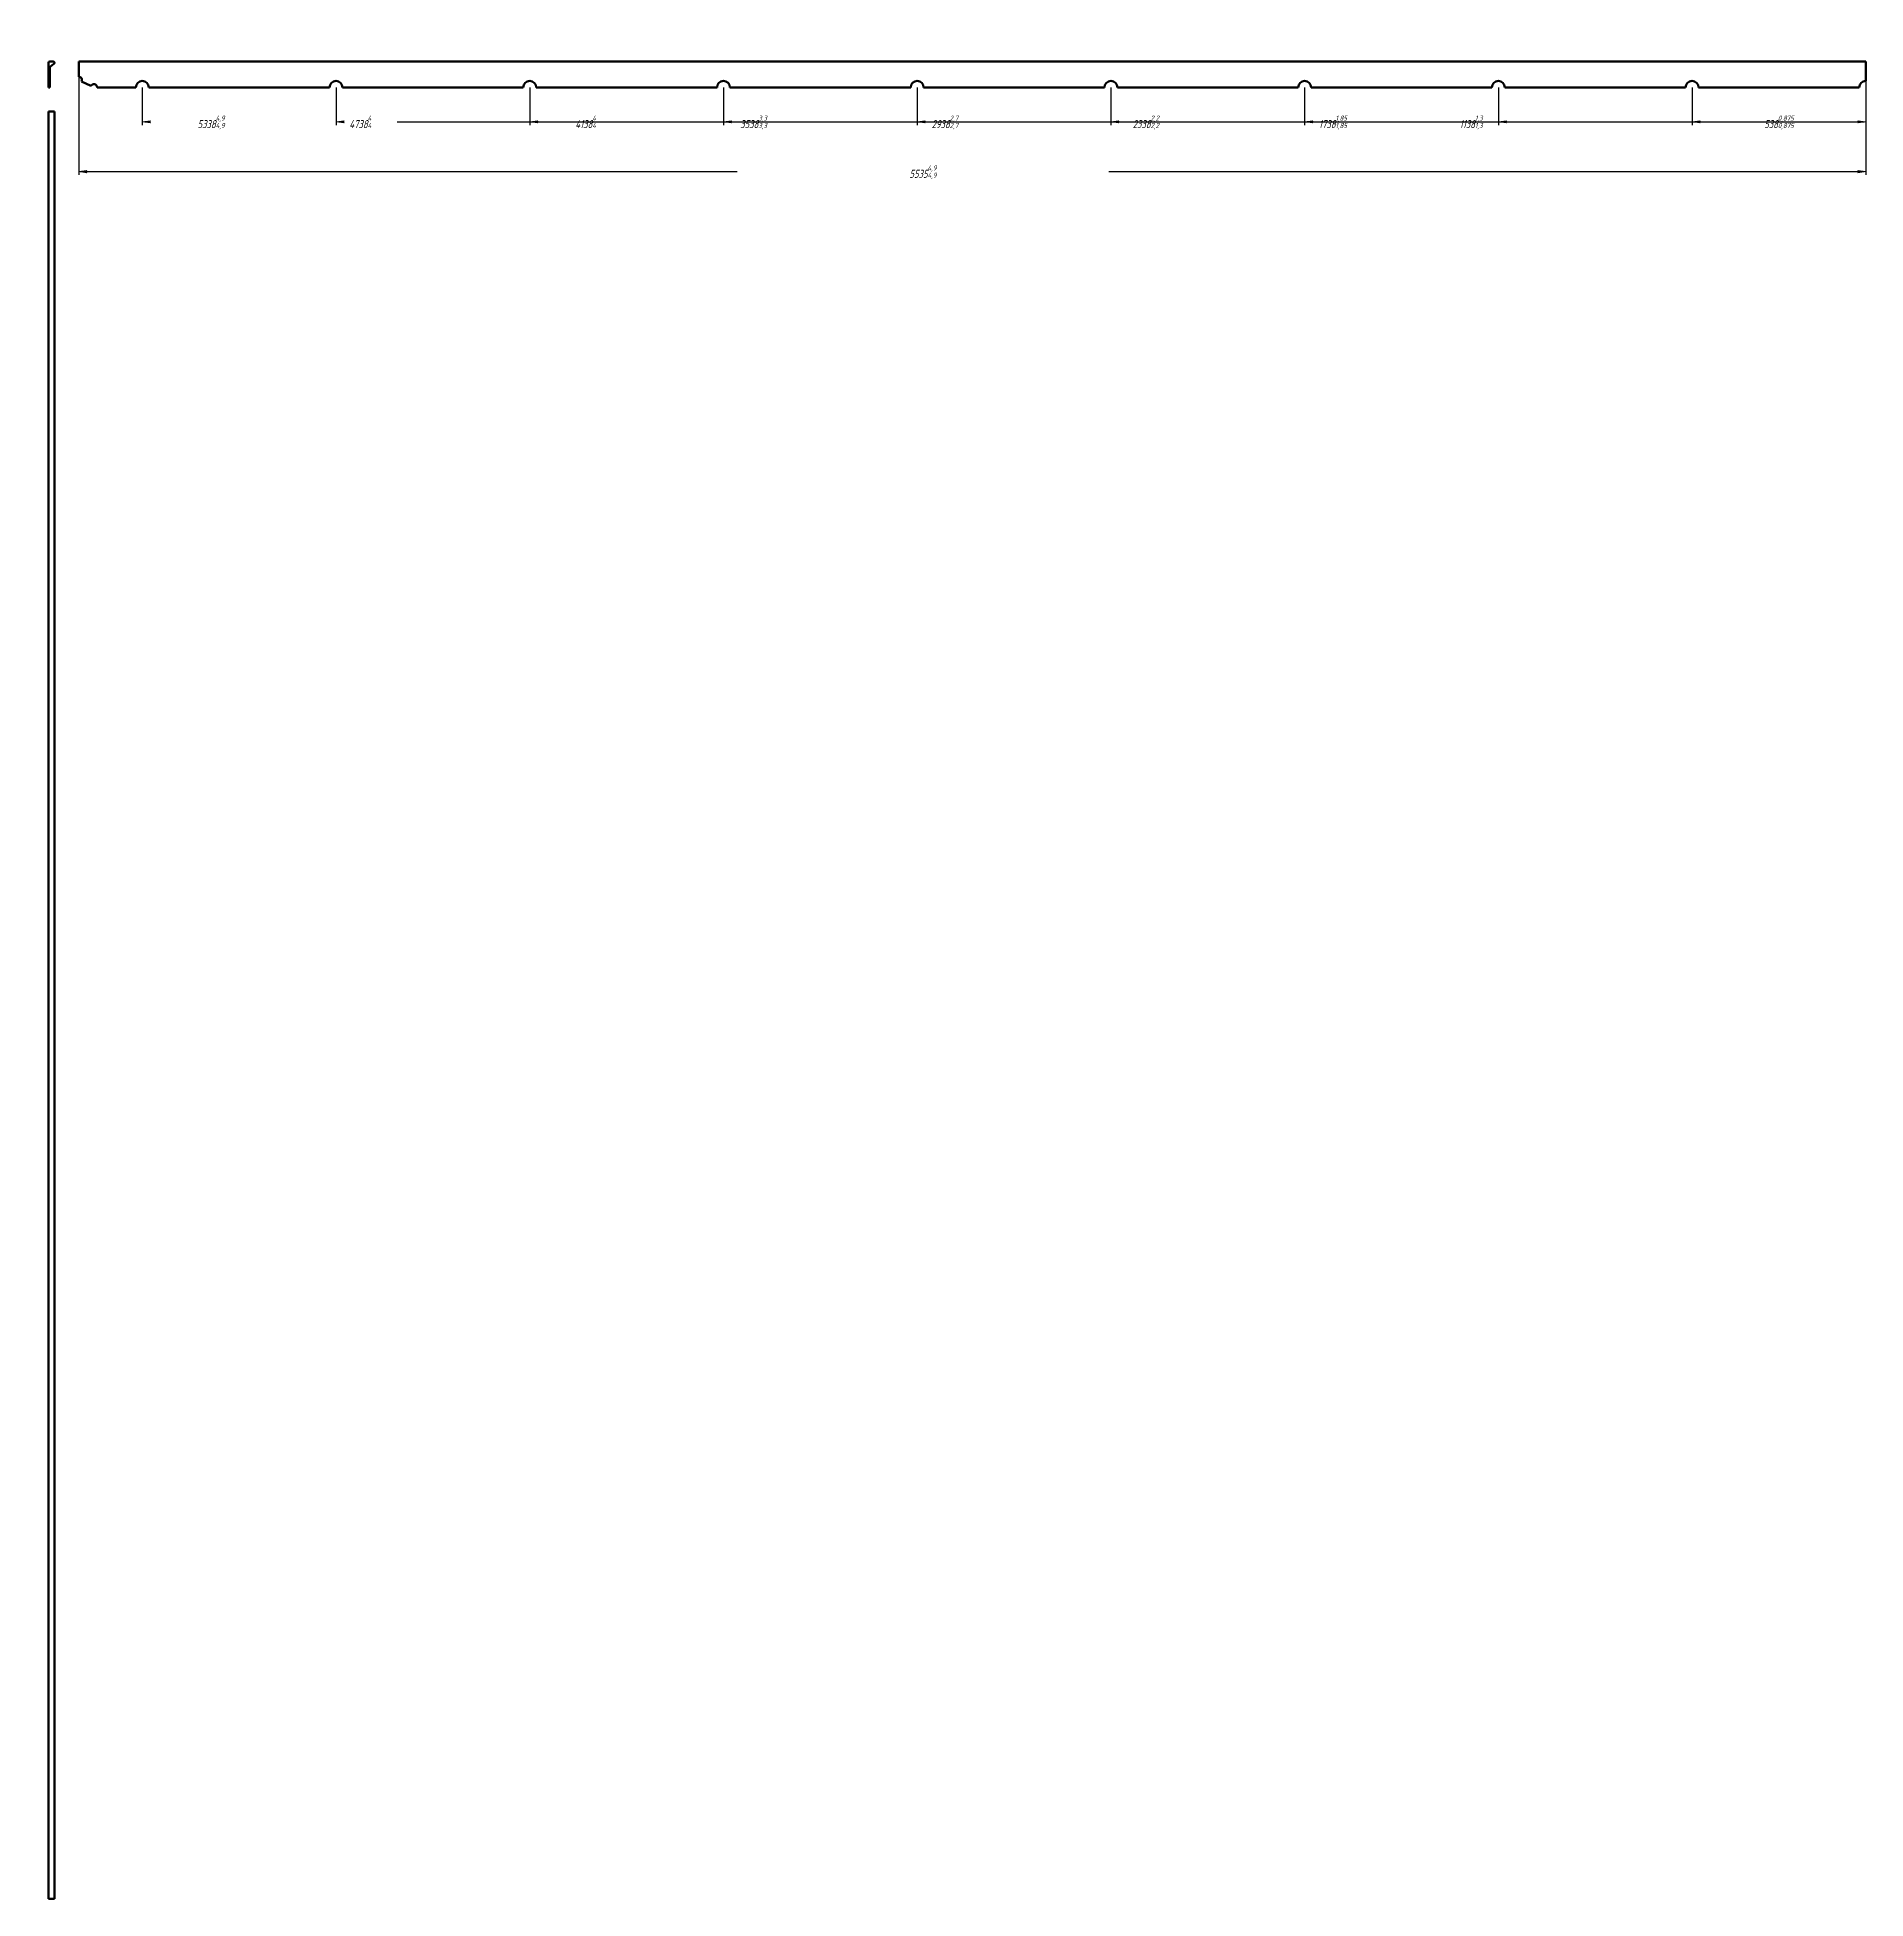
# Model space of a CAD drawing. Header units: millimetres. Extents: x -49 to 3780, y -1510 to 297.
# Drawn here: x 323 to 1456, y -1510 to -357 of the extents above; entities that cross this region are included whole.
import ezdxf

# ---------------------------------------------------------------- set-up
doc = ezdxf.new("R2010")
doc.units = ezdxf.units.MM
doc.linetypes.add('K5LT_BASIC', pattern=[0])
doc.linetypes.add('K5LT_THIN', pattern=[0])
doc.layers.add('Системный слой', color=7, linetype='Continuous')
doc.layers.add('Системный слой (1)', color=7, linetype='Continuous', true_color=0x909090)
doc.styles.add('KDIMTEXTSTYLE', font='GOST_AU.SHX', dxfattribs={"width": 0.96, "oblique": 15, "height": 5})
doc.dimstyles.new('KDIMSTYLE (0.20)', dxfattribs={"dimtxt": 5, "dimasz": 1, "dimexe": 2, "dimexo": 0, "dimgap": 1, "dimtad": 1, "dimlfac": 5, "dimtxsty": 'KDIMTEXTSTYLE', "dimsah": 1, "dimcen": 0, "dimdle": 1, "dimadec": 0, "dimazin": 0, "dimtfac": 0.667, "dimtmove": 0, "dimatfit": 3, "dimfxl": 1, "dimtvp": 1, "dimtolj": 1, "dimtzin": 0, "dimarcsym": 0})

msp = doc.modelspace()

# ---------------------------------------------------------------- blocks, each defined once
blk = doc.blocks.new('KDIMARROW_01')
at = {"layer": 'Системный слой'}
blk.add_hatch(color=0, dxfattribs=at).paths.add_polyline_path([(-5, -0.7), (0, 0), (-5, 0.7), (-4.5, 0)])
at = {"layer": 'Системный слой', "color": 0, "linetype": 'K5LT_THIN', "lineweight": 18}
for p, q in [((-4.5, 0), (-5, 0.7)), ((-5, 0.7), (0, 0)), ((0, 0), (-5, -0.7)), ((-5, -0.7), (-4.5, 0))]:
    blk.add_line(p, q, dxfattribs=at)
at = {"layer": 'Системный слой (1)', "color": 0, "linetype": 'K5LT_THIN', "lineweight": 18}
blk.add_line((0, 0), (-1, 0), dxfattribs=at)

# ---------------------------------------------------------------- dimensions: what is measured, and where the dimension line sits
at = {"layer": 'Системный слой (1)', "color": 7}
for base, p1, p2, location, override in [((1455.5721, -439.8478), (348.5721, -371.7237), (1455.5721, -371.7237), (871.5721, -439.8478), {"dimexo": 0, "dimpost": '\\H5.0;\\W0.965;\\Q15;<>\\H0.65x;\\S4,9^4,9;\\H1.5x;', "dimblk1": 'KDIMARROW_01', "dimblk2": 'KDIMARROW_01', "dimse1": 0, "dimse2": 0, "dimclrt": 7, "dimtolj": 1}), ((1455.5721, -409.0766), (387.9721, -387.7237), (1455.5721, -387.7237), (430.5721, -409.0766), {"dimexo": 0, "dimpost": '\\H5.0;\\W0.965;\\Q15;<>\\H0.65x;\\S4,9^4,9;\\H1.5x;', "dimblk1": 'KDIMARROW_01', "dimblk2": 'KDIMARROW_01', "dimse1": 0, "dimse2": 0, "dimclrt": 7, "dimtolj": 1}), ((1455.5721, -409.0766), (507.9721, -387.7237), (1455.5721, -387.7237), (523.0102, -409.0766), {"dimexo": 0, "dimpost": '\\H5.0;\\W0.965;\\Q15;<>\\H0.65x;\\S4^4;\\H1.5x;', "dimblk1": 'KDIMARROW_01', "dimblk2": 'KDIMARROW_01', "dimse1": 0, "dimse2": 0, "dimclrt": 7, "dimtolj": 1}), ((1455.5721, -409.0766), (627.9721, -387.7237), (1455.5721, -387.7237), (662.5721, -409.0766), {"dimexo": 0, "dimpost": '\\H5.0;\\W0.965;\\Q15;<>\\H0.65x;\\S4^4;\\H1.5x;', "dimblk1": 'KDIMARROW_01', "dimblk2": 'KDIMARROW_01', "dimse1": 0, "dimse2": 0, "dimclrt": 7, "dimtolj": 1}), ((1455.5721, -409.0766), (747.9721, -387.7237), (1455.5721, -387.7237), (766.5721, -409.0766), {"dimexo": 0, "dimpost": '\\H5.0;\\W0.965;\\Q15;<>\\H0.65x;\\S3,3^3,3;\\H1.5x;', "dimblk1": 'KDIMARROW_01', "dimblk2": 'KDIMARROW_01', "dimse1": 0, "dimse2": 0, "dimclrt": 7, "dimtolj": 1}), ((1455.5721, -409.0766), (867.9721, -387.7237), (1455.5721, -387.7237), (885.1269, -409.0766), {"dimexo": 0, "dimpost": '\\H5.0;\\W0.965;\\Q15;<>\\H0.65x;\\S2,7^2,7;\\H1.5x;', "dimblk1": 'KDIMARROW_01', "dimblk2": 'KDIMARROW_01', "dimse1": 0, "dimse2": 0, "dimclrt": 7, "dimtolj": 1}), ((1455.5721, -409.0766), (987.9721, -387.7237), (1455.5721, -387.7237), (1009.5721, -409.0766), {"dimexo": 0, "dimpost": '\\H5.0;\\W0.965;\\Q15;<>\\H0.65x;\\S2,2^2,2;\\H1.5x;', "dimblk1": 'KDIMARROW_01', "dimblk2": 'KDIMARROW_01', "dimse1": 0, "dimse2": 0, "dimclrt": 7, "dimtolj": 1}), ((1455.5721, -409.0766), (1107.9721, -387.7237), (1455.5721, -387.7237), (1125.4576, -409.0766), {"dimexo": 0, "dimpost": '\\H5.0;\\W0.965;\\Q15;<>\\H0.65x;\\S1,85^1,85;\\H1.5x;', "dimblk1": 'KDIMARROW_01', "dimblk2": 'KDIMARROW_01', "dimse1": 0, "dimse2": 0, "dimclrt": 7, "dimtolj": 1}), ((1455.5721, -409.0766), (1227.9721, -387.7237), (1455.5721, -387.7237), (1211.0513, -409.0766), {"dimexo": 0, "dimpost": '\\H5.0;\\W0.965;\\Q15;<>\\H0.65x;\\S1,3^1,3;\\H1.5x;', "dimblk1": 'KDIMARROW_01', "dimblk2": 'KDIMARROW_01', "dimse1": 0, "dimse2": 0, "dimclrt": 7, "dimtolj": 1}), ((1455.5721, -409.0766), (1347.9721, -387.7237), (1455.5721, -387.7237), (1401.7721, -409.0766), {"dimexo": 0, "dimpost": '\\H5.0;\\W0.965;\\Q15;<>\\H0.65x;\\S0,875^0,875;\\H1.5x;', "dimblk1": 'KDIMARROW_01', "dimblk2": 'KDIMARROW_01', "dimse1": 0, "dimse2": 0, "dimclrt": 7, "dimtolj": 1})]:
    msp.add_linear_dim(base=base, p1=p1, p2=p2, location=location, dimstyle='KDIMSTYLE (0.20)', override=override, dxfattribs=at).render()

# ---------------------------------------------------------------- linework, layer by layer
at = {"layer": 'Системный слой (1)', "color": 5, "linetype": 'K5LT_BASIC', "lineweight": 60, "true_color": 0x0000ff}
for p, q in [((329.9143, -383.7237), (329.9143, -372.5237)), ((330.7143, -371.7237), (332.7721, -371.7237)), ((330.7143, -375.4237), (330.7143, -383.7237)), ((333.244, -373.1698), (331.0425, -374.7777)), ((1455.5721, -371.7237), (348.5721, -371.7237)), ((348.5721, -371.7237), (348.5721, -372.5237)), ((348.5721, -372.5237), (348.5721, -381.1485)), ((1455.5721, -372.5237), (1455.5721, -371.7237)), ((1455.5721, -383.7237), (1455.5721, -372.5237)), ((329.9143, -387.7237), (329.9143, -383.7237)), ((329.9143, -383.7237), (330.7143, -383.7237)), ((329.9143, -387.7237), (330.7143, -387.7237)), ((330.7143, -383.7237), (330.7143, -387.7237)), ((350.3704, -384.0238), (356.1738, -386.8485)), ((383.9721, -387.7237), (359.9721, -387.7237)), ((503.9721, -387.7237), (391.9721, -387.7237)), ((623.9721, -387.7237), (511.9721, -387.7237)), ((743.9721, -387.7237), (631.9721, -387.7237)), ((863.9721, -387.7237), (751.9721, -387.7237)), ((983.9721, -387.7237), (871.9721, -387.7237)), ((1103.9721, -387.7237), (991.9721, -387.7237)), ((1223.9721, -387.7237), (1111.9721, -387.7237)), ((1343.9721, -387.7237), (1231.9721, -387.7237)), ((1451.5721, -387.7237), (1351.9721, -387.7237)), ((329.9143, -1509.7237), (329.9143, -402.7237)), ((330.7143, -402.7237), (329.9143, -402.7237)), ((332.7721, -402.7237), (330.7143, -402.7237)), ((333.5721, -402.7237), (332.7721, -402.7237)), ((333.5721, -1509.7237), (333.5721, -402.7237)), ((329.9143, -404.7237), (329.9143, -404.522)), ((329.9143, -1509.7237), (330.7143, -1509.7237)), ((330.7143, -1509.7237), (332.7721, -1509.7237)), ((332.7721, -1509.7237), (333.5721, -1509.7237))]:
    msp.add_line(p, q, dxfattribs=at)
for centre, radius, start, end in [((330.7143, -372.5237), 0.8, 90, 180), ((331.5143, -375.4237), 0.8, 126.1436729, 180), ((332.7721, -372.5237), 0.8, 306.1436729, 90), ((348.5721, -383.1485), 2, 334.0466243, 90), ((357.9721, -387.7237), 2, 0, 154.0466243), ((387.9721, -387.7237), 4, 0, 180), ((507.9721, -387.7237), 4, 0, 180), ((627.9721, -387.7237), 4, 0, 180), ((747.9721, -387.7237), 4, 0, 180), ((867.9721, -387.7237), 4, 0, 180), ((987.9721, -387.7237), 4, 0, 180), ((1107.9721, -387.7237), 4, 0, 180), ((1227.9721, -387.7237), 4, 0, 180), ((1347.9721, -387.7237), 4, 0, 180), ((1455.5721, -387.7237), 4, 90, 180)]:
    msp.add_arc(centre, radius, start, end, dxfattribs=at)

msp.set_redraw_order([(e.dxf.handle, doc.entitydb.next_handle()) for e in msp.query("TEXT MTEXT ATTDEF DIMENSION ARC_DIMENSION")])  # texts and dimensions are drawn at this point

doc.saveas('drawing.dxf')
